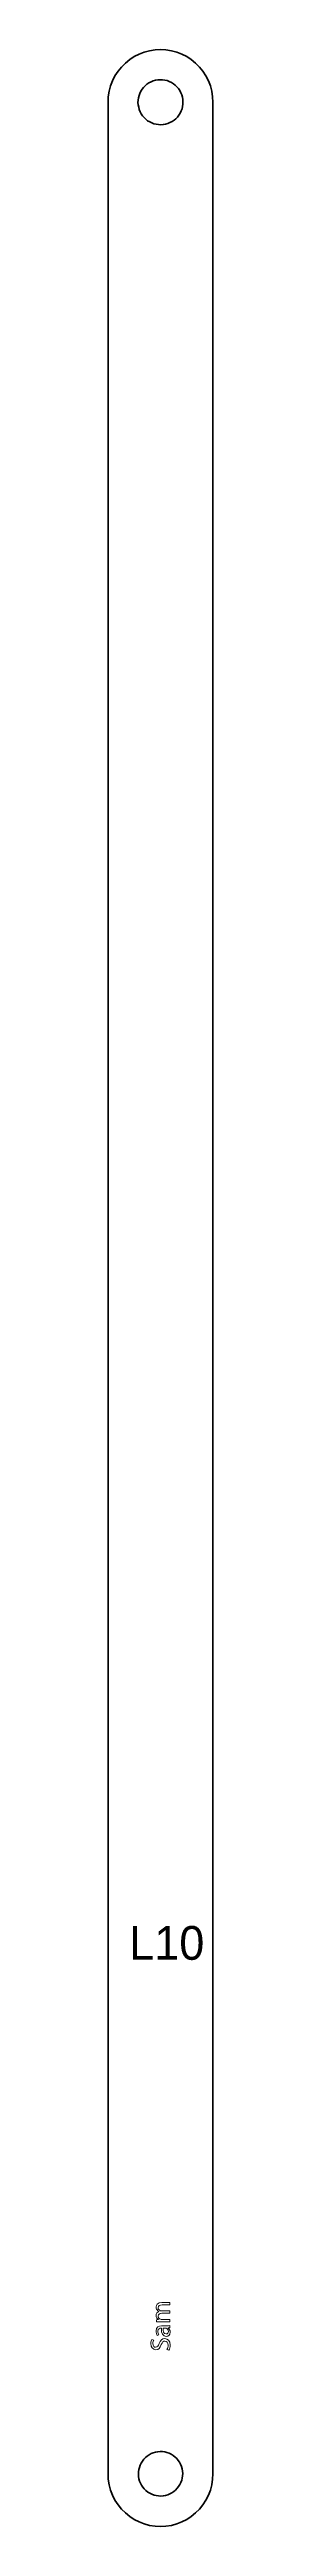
# Model space of a CAD drawing. Header units: millimetres. Extents: x 4 to 295, y -240 to -4.
# Drawn here: x 228.2 to 237.5, y -224.3 to -4.3 of the extents above; entities that cross this region are included whole.
import ezdxf

# ---------------------------------------------------------------- set-up
doc = ezdxf.new("R2010")
doc.units = ezdxf.units.MM
doc.header["$MEASUREMENT"] = 0
doc.layers.add('Layer 1', color=7, linetype='Continuous', lineweight=0)

# ---------------------------------------------------------------- blocks, each defined once
blk = doc.blocks.new('Block_7')
at = {"layer": 'Layer 1', "color": 240, "lineweight": 0, "true_color": 0xff1c24}
for points, knots in [([(232.82, -206.11), (232.7, -206.11), (232.6, -206.12), (232.5, -206.12), (232.5, -206.12), (232.5, -205.93), (232.5, -205.93), (232.5, -205.93), (232.69, -205.92), (232.69, -205.92), (232.69, -205.92), (232.69, -205.92), (232.69, -205.92), (232.58, -205.85), (232.47, -205.74), (232.47, -205.54), (232.47, -205.37), (232.57, -205.25), (232.71, -205.2), (232.71, -205.2), (232.71, -205.19), (232.71, -205.19), (232.65, -205.16), (232.59, -205.11), (232.56, -205.06), (232.5, -204.99), (232.47, -204.91), (232.47, -204.79), (232.47, -204.63), (232.58, -204.4), (232.99, -204.4), (232.99, -204.4), (233.7, -204.4), (233.7, -204.4), (233.7, -204.4), (233.7, -204.61), (233.7, -204.61), (233.7, -204.61), (233.02, -204.61), (233.02, -204.61), (232.79, -204.61), (232.65, -204.7), (232.65, -204.87), (232.65, -205), (232.74, -205.09), (232.85, -205.13), (232.88, -205.14), (232.92, -205.15), (232.96, -205.15), (232.96, -205.15), (233.7, -205.15), (233.7, -205.15), (233.7, -205.15), (233.7, -205.36), (233.7, -205.36), (233.7, -205.36), (232.98, -205.36), (232.98, -205.36), (232.79, -205.36), (232.65, -205.45), (232.65, -205.61), (232.65, -205.75), (232.76, -205.85), (232.87, -205.88), (232.9, -205.9), (232.94, -205.9), (232.98, -205.9), (232.98, -205.9), (233.7, -205.9), (233.7, -205.9), (233.7, -205.9), (233.7, -206.11), (233.7, -206.11), (233.7, -206.11), (232.82, -206.11), (232.82, -206.11)], [0, 0, 0, 0, 1, 1, 1, 2, 2, 2, 3, 3, 3, 4, 4, 4, 5, 5, 5, 6, 6, 6, 7, 7, 7, 8, 8, 8, 9, 9, 9, 10, 10, 10, 11, 11, 11, 12, 12, 12, 13, 13, 13, 14, 14, 14, 15, 15, 15, 16, 16, 16, 17, 17, 17, 18, 18, 18, 19, 19, 19, 20, 20, 20, 21, 21, 21, 22, 22, 22, 23, 23, 23, 24, 24, 24, 25, 25, 25, 25]), ([(233.7, -206.65), (233.7, -206.65), (233.55, -206.66), (233.55, -206.66), (233.55, -206.66), (233.55, -206.67), (233.55, -206.67), (233.64, -206.74), (233.73, -206.87), (233.73, -207.04), (233.73, -207.28), (233.56, -207.41), (233.38, -207.41), (233.09, -207.41), (232.93, -207.15), (232.94, -206.68), (232.94, -206.68), (232.91, -206.68), (232.91, -206.68), (232.81, -206.68), (232.63, -206.71), (232.63, -206.96), (232.63, -207.07), (232.67, -207.19), (232.72, -207.27), (232.72, -207.27), (232.58, -207.32), (232.58, -207.32), (232.51, -207.22), (232.47, -207.08), (232.47, -206.92), (232.47, -206.56), (232.72, -206.47), (232.96, -206.47), (232.96, -206.47), (233.41, -206.47), (233.41, -206.47), (233.52, -206.47), (233.62, -206.46), (233.7, -206.45), (233.7, -206.45), (233.7, -206.65), (233.7, -206.65)], [0, 0, 0, 0, 1, 1, 1, 2, 2, 2, 3, 3, 3, 4, 4, 4, 5, 5, 5, 6, 6, 6, 7, 7, 7, 8, 8, 8, 9, 9, 9, 10, 10, 10, 11, 11, 11, 12, 12, 12, 13, 13, 13, 14, 14, 14, 14]), ([(233.09, -206.68), (233.08, -206.92), (233.13, -207.19), (233.36, -207.19), (233.5, -207.19), (233.57, -207.09), (233.57, -206.98), (233.57, -206.83), (233.47, -206.73), (233.37, -206.69), (233.34, -206.68), (233.32, -206.68), (233.3, -206.68), (233.3, -206.68), (233.09, -206.68), (233.09, -206.68)], [0, 0, 0, 0, 1, 1, 1, 2, 2, 2, 3, 3, 3, 4, 4, 4, 5, 5, 5, 5]), ([(233.44, -208.57), (233.5, -208.47), (233.55, -208.33), (233.55, -208.18), (233.55, -207.96), (233.43, -207.83), (233.26, -207.83), (233.11, -207.83), (233.02, -207.92), (232.93, -208.14), (232.83, -208.42), (232.69, -208.59), (232.45, -208.59), (232.19, -208.59), (232, -208.37), (232, -208.05), (232, -207.87), (232.04, -207.75), (232.08, -207.68), (232.08, -207.68), (232.26, -207.73), (232.26, -207.73), (232.23, -207.79), (232.18, -207.9), (232.18, -208.05), (232.18, -208.28), (232.32, -208.37), (232.43, -208.37), (232.59, -208.37), (232.66, -208.27), (232.75, -208.04), (232.86, -207.75), (233, -207.61), (233.24, -207.61), (233.5, -207.61), (233.73, -207.8), (233.73, -208.19), (233.73, -208.36), (233.68, -208.53), (233.62, -208.62), (233.62, -208.62), (233.44, -208.57), (233.44, -208.57)], [0, 0, 0, 0, 1, 1, 1, 2, 2, 2, 3, 3, 3, 4, 4, 4, 5, 5, 5, 6, 6, 6, 7, 7, 7, 8, 8, 8, 9, 9, 9, 10, 10, 10, 11, 11, 11, 12, 12, 12, 13, 13, 13, 14, 14, 14, 14])]:
    blk.add_open_spline(points, degree=3, knots=knots, dxfattribs=at)

msp = doc.modelspace()

# ---------------------------------------------------------------- linework, layer by layer
at = {"layer": 'Layer 1', "color": 18, "lineweight": 35, "true_color": 0x000000}
for points in [[(237.54, -219.61), (237.51, -220.1), (237.44, -220.58), (237.31, -221.06), (237.14, -221.51), (236.91, -221.95), (236.65, -222.36), (236.34, -222.74), (235.99, -223.09), (235.61, -223.39), (235.2, -223.66), (234.77, -223.88), (234.31, -224.06), (233.84, -224.19), (233.35, -224.26), (232.86, -224.29), (232.38, -224.26), (231.89, -224.19), (231.42, -224.06), (230.96, -223.88), (230.53, -223.66), (230.12, -223.39), (229.74, -223.09), (229.39, -222.74), (229.08, -222.36), (228.81, -221.95), (228.59, -221.51), (228.42, -221.06), (228.29, -220.58), (228.21, -220.1), (228.19, -219.61), (228.19, -9.02), (228.21, -8.53), (228.29, -8.04), (228.42, -7.57), (228.59, -7.11), (228.81, -6.68), (229.08, -6.27), (229.39, -5.89), (229.74, -5.54), (230.12, -5.23), (230.53, -4.97), (230.96, -4.74), (231.42, -4.57), (231.89, -4.44), (232.38, -4.36), (232.86, -4.34), (233.35, -4.36), (233.84, -4.44), (234.31, -4.57), (234.77, -4.74), (235.2, -4.97), (235.61, -5.23), (235.99, -5.54), (236.34, -5.89), (236.65, -6.27), (236.91, -6.68), (237.14, -7.11), (237.31, -7.57), (237.44, -8.04), (237.51, -8.53), (237.54, -9.02)], [(231.9, -10.77), (232.09, -10.86), (232.28, -10.93), (232.49, -10.98), (232.69, -11.01), (232.9, -11.02), (233.11, -11), (233.32, -10.96), (233.52, -10.91), (233.71, -10.83), (233.9, -10.73), (234.07, -10.61), (234.23, -10.48), (234.38, -10.33), (234.5, -10.16), (234.62, -9.98), (234.71, -9.79), (234.78, -9.6), (234.83, -9.39), (234.86, -9.19), (234.86, -8.98), (234.85, -8.77), (234.81, -8.56), (234.75, -8.36), (234.68, -8.17), (234.58, -7.98), (234.46, -7.81), (234.33, -7.65), (234.17, -7.5), (234.01, -7.37), (233.83, -7.26), (233.64, -7.17), (233.45, -7.1), (233.24, -7.05), (233.04, -7.02), (232.83, -7.02), (232.62, -7.03), (232.41, -7.07), (232.21, -7.12), (232.02, -7.2), (231.83, -7.3), (231.66, -7.42), (231.5, -7.55), (231.35, -7.71), (231.22, -7.87), (231.11, -8.05), (231.02, -8.24), (230.95, -8.43), (230.9, -8.64), (230.87, -8.84), (230.86, -9.05), (230.88, -9.26), (230.92, -9.47), (230.97, -9.67), (231.05, -9.86), (231.15, -10.05), (231.27, -10.22), (231.4, -10.38), (231.55, -10.53), (231.72, -10.66)], [(231.91, -221.34), (232.1, -221.43), (232.29, -221.5), (232.49, -221.55), (232.7, -221.58), (232.9, -221.59), (233.11, -221.57), (233.31, -221.53), (233.51, -221.48), (233.7, -221.4), (233.88, -221.3), (234.05, -221.19), (234.21, -221.05), (234.36, -220.9), (234.48, -220.74), (234.59, -220.57), (234.68, -220.38), (234.75, -220.19), (234.8, -219.99), (234.83, -219.78), (234.84, -219.57), (234.82, -219.37), (234.79, -219.16), (234.73, -218.97), (234.65, -218.77), (234.56, -218.59), (234.44, -218.42), (234.31, -218.26), (234.16, -218.12), (233.99, -217.99), (233.82, -217.88), (233.63, -217.79), (233.44, -217.72), (233.24, -217.67), (233.03, -217.64), (232.83, -217.64), (232.62, -217.65), (232.42, -217.69), (232.22, -217.75), (232.03, -217.82), (231.84, -217.92), (231.67, -218.04), (231.52, -218.17), (231.37, -218.32), (231.25, -218.48), (231.14, -218.66), (231.05, -218.84), (230.98, -219.04), (230.93, -219.24), (230.9, -219.44), (230.89, -219.65), (230.91, -219.86), (230.94, -220.06), (231, -220.26), (231.08, -220.45), (231.17, -220.63), (231.29, -220.8), (231.42, -220.96), (231.57, -221.1), (231.73, -221.23)]]:
    msp.add_lwpolyline(points, close=True, dxfattribs=at)

# ---------------------------------------------------------------- block references
at = {"layer": 'Layer 1'}
msp.add_blockref('Block_7', (0, 0), dxfattribs=at)

# ---------------------------------------------------------------- texts
at = {"layer": 'Layer 1', "insert": (230.08, -174.01), "char_height": 0.2, "attachment_point": 7}
msp.add_mtext('\\C240;\\c2366701;\\FMyriad Pro|b0|i0|c1;\\H2.997200;\\W1.000000;L10', dxfattribs=at)

doc.saveas('drawing.dxf')
